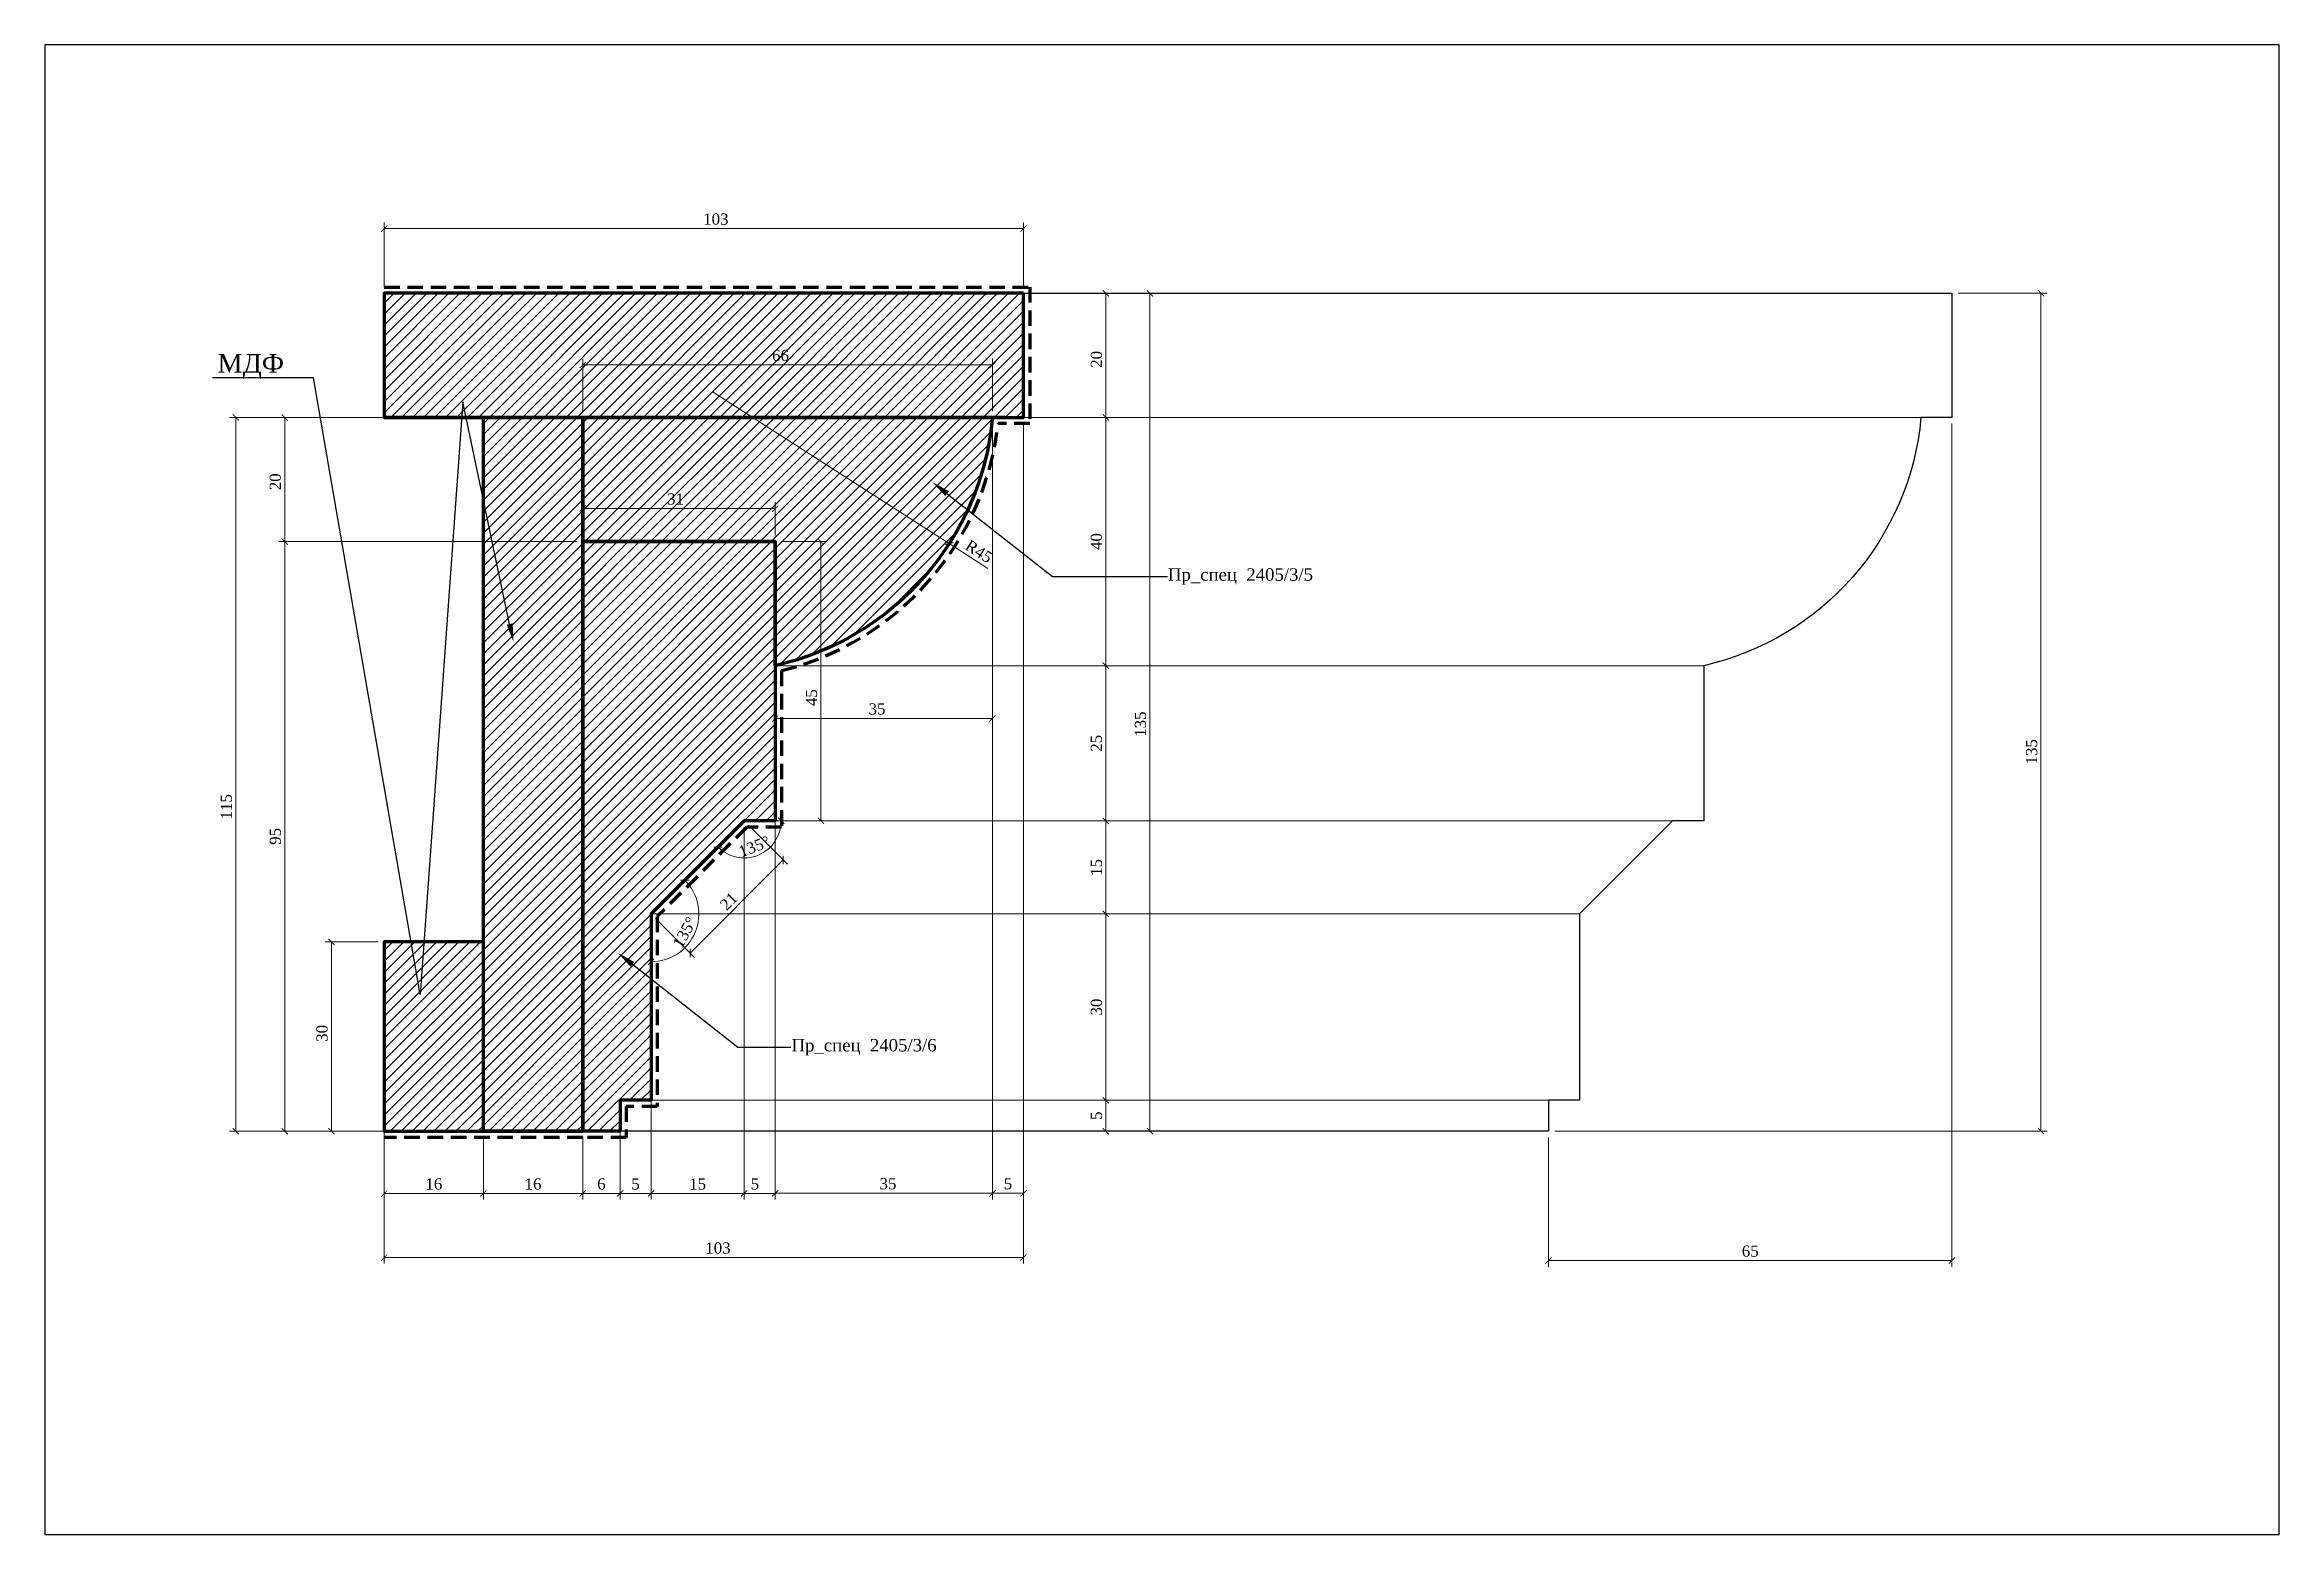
# Model space of a CAD drawing. Header units: millimetres. Extents: x 308993 to 309353, y -104422 to -104182.
import ezdxf
from ezdxf import colors
from ezdxf.entities.mleader import LeaderData, LeaderLine
from ezdxf.math import Vec2, Vec3

# ---------------------------------------------------------------- set-up
doc = ezdxf.new("R2010")
doc.units = ezdxf.units.MM
doc.header["$MEASUREMENT"] = 0
doc.linetypes.add('HIDDEN', pattern=[0.375, 0.25, -0.125])
doc.layers.add('Outside panel', color=7, linetype='Continuous', lineweight=18, true_color=0x7f5e57)
doc.layers.add('линия 15', color=7, linetype='Continuous', lineweight=15)
doc.layers.add('линия 50', color=1, linetype='Continuous', lineweight=140)
doc.layers.add('размеры в модели', color=7, linetype='Continuous')
doc.styles.get("Standard").update_dxf_attribs({"font": 'times.ttf'})
doc.dimstyles.new('M_1', dxfattribs={"dimtxt": 1.8, "dimasz": 1, "dimexe": 1, "dimexo": 1, "dimgap": 0.6, "dimtad": 1, "dimdec": 0, "dimdsep": 46, "dimtxsty": 'Standard', "dimblk": 'ARCHTICK', "dimcen": -5, "dimclrd": 7, "dimclre": 7, "dimclrt": 7, "dimadec": 0, "dimazin": 0, "dimtfac": 1, "dimtdec": 0, "dimtmove": 0, "dimatfit": 3, "dimfxl": 1, "dimtolj": 1, "dimtzin": 0, "dimlwd": 5, "dimlwe": 5, "dimarcsym": 0})
pattern_1 = [(45, (1202.0533, -5816.8196), (-0.8838834765, 0.8838834765), [])]

msp = doc.modelspace()

# ---------------------------------------------------------------- blocks, each defined once
blk = doc.blocks.new('_ArchTick')
at = {"color": 0, "linetype": 'ByBlock', "const_width": 0.15}
blk.add_lwpolyline([(-0.5, -0.5), (0.5, 0.5)], dxfattribs=at)
blk = doc.blocks.new('*D31')
at = {"color": 7, "lineweight": 5, "ltscale": 1000, "transparency": 16777216}
for p, q in [((309299.94, -104243.2), (309299.94, -104379.04)), ((309234.94, -104358.2), (309234.94, -104379.04)), ((309234.94, -104378.04), (309299.94, -104378.04))]:
    blk.add_line(p, q, dxfattribs=at)
at = {"layer": 'Defpoints', "color": 0, "ltscale": 1000, "transparency": 16777216}
for p in [(309299.94, -104242.2), (309234.94, -104357.2), (309299.94, -104378.04)]:
    blk.add_point(p, dxfattribs=at)
at = {"color": 7, "lineweight": 5, "ltscale": 1000, "transparency": 16777216, "rotation": 180}
blk.add_blockref('_ArchTick', (309234.94, -104378.04), dxfattribs=at)
at = {"color": 7, "lineweight": 5, "ltscale": 1000, "transparency": 16777216}
blk.add_blockref('_ArchTick', (309299.94, -104378.04), dxfattribs=at)
at = {"color": 7, "ltscale": 1000, "transparency": 16777216, "insert": (309267.44, -104376.53), "char_height": 1.8, "attachment_point": 5}
blk.add_mtext('\\A1;65', dxfattribs=at)
blk = doc.blocks.new('*D30')
at = {"color": 7, "lineweight": 5, "ltscale": 1000, "transparency": 16777216}
for p, q in [((309300.94, -104222.2), (309315.28, -104222.2)), ((309314.28, -104222.2), (309314.28, -104357.2)), ((309235.94, -104357.2), (309315.28, -104357.2))]:
    blk.add_line(p, q, dxfattribs=at)
at = {"layer": 'Defpoints', "color": 0, "ltscale": 1000, "transparency": 16777216}
for p in [(309299.94, -104222.2), (309234.94, -104357.2), (309314.28, -104357.2)]:
    blk.add_point(p, dxfattribs=at)
at = {"color": 7, "lineweight": 5, "ltscale": 1000, "transparency": 16777216}
for p, rotation in [((309314.28, -104222.2), 90), ((309314.28, -104357.2), 270)]:
    blk.add_blockref('_ArchTick', p, dxfattribs=dict(at, rotation=rotation))
at = {"color": 7, "ltscale": 1000, "transparency": 16777216, "insert": (309312.77, -104296.07), "char_height": 1.8, "attachment_point": 5, "rotation": 90}
blk.add_mtext('\\A1;135', dxfattribs=at)
blk = doc.blocks.new('*D29')
at = {"layer": 'Defpoints', "color": 0, "ltscale": 1000, "transparency": 16777216}
for p in [(309145.36, -104242.21), (309110.36, -104262.2), (309145.36, -104290.7)]:
    blk.add_point(p, dxfattribs=at)
at = {"layer": 'линия 15', "color": 7, "lineweight": 5, "ltscale": 1000, "transparency": 16777216}
for p, q in [((309145.36, -104243.21), (309145.36, -104291.7)), ((309110.36, -104263.2), (309110.36, -104291.7)), ((309110.36, -104290.7), (309145.36, -104290.7))]:
    blk.add_line(p, q, dxfattribs=at)
at = {"layer": 'линия 15', "color": 7, "lineweight": 5, "ltscale": 1000, "transparency": 16777216, "rotation": 180}
blk.add_blockref('_ArchTick', (309110.36, -104290.7), dxfattribs=at)
at = {"layer": 'линия 15', "color": 7, "lineweight": 5, "ltscale": 1000, "transparency": 16777216}
blk.add_blockref('_ArchTick', (309145.36, -104290.7), dxfattribs=at)
at = {"layer": 'линия 15', "color": 7, "ltscale": 1000, "transparency": 16777216, "insert": (309126.76, -104289.18), "char_height": 1.8, "attachment_point": 5}
blk.add_mtext('\\A1;35', dxfattribs=at)
blk = doc.blocks.new('*D28')
at = {"layer": 'Defpoints', "color": 0, "ltscale": 1000, "transparency": 16777216}
for p in [(309150.36, -104222.2), (309085.36, -104357.2), (309170.73, -104357.2)]:
    blk.add_point(p, dxfattribs=at)
at = {"layer": 'линия 15', "color": 7, "lineweight": 5, "ltscale": 1000, "transparency": 16777216}
for p, q in [((309151.36, -104222.2), (309171.73, -104222.2)), ((309170.73, -104222.2), (309170.73, -104357.2)), ((309086.36, -104357.2), (309171.73, -104357.2))]:
    blk.add_line(p, q, dxfattribs=at)
for p, rotation in [((309170.73, -104222.2), 90), ((309170.73, -104357.2), 270)]:
    blk.add_blockref('_ArchTick', p, dxfattribs=dict(at, rotation=rotation))
at = {"layer": 'линия 15', "color": 7, "ltscale": 1000, "transparency": 16777216, "insert": (309169.21, -104291.61), "char_height": 1.8, "attachment_point": 5, "rotation": 90}
blk.add_mtext('\\A1;135', dxfattribs=at)
blk = doc.blocks.new('*D27')
at = {"layer": 'Defpoints', "color": 0, "ltscale": 1000, "transparency": 16777216}
for p in [(309150.36, -104242.2), (309047.37, -104326.7), (309150.36, -104377.54)]:
    blk.add_point(p, dxfattribs=at)
at = {"layer": 'линия 15', "color": 7, "lineweight": 5, "ltscale": 1000, "transparency": 16777216}
for p, q in [((309150.36, -104243.2), (309150.36, -104378.54)), ((309047.37, -104327.7), (309047.37, -104378.54)), ((309047.37, -104377.54), (309150.36, -104377.54))]:
    blk.add_line(p, q, dxfattribs=at)
at = {"layer": 'линия 15', "color": 7, "lineweight": 5, "ltscale": 1000, "transparency": 16777216, "rotation": 180}
blk.add_blockref('_ArchTick', (309047.37, -104377.54), dxfattribs=at)
at = {"layer": 'линия 15', "color": 7, "lineweight": 5, "ltscale": 1000, "transparency": 16777216}
blk.add_blockref('_ArchTick', (309150.36, -104377.54), dxfattribs=at)
at = {"layer": 'линия 15', "color": 7, "ltscale": 1000, "transparency": 16777216, "insert": (309101.14, -104376.03), "char_height": 1.8, "attachment_point": 5}
blk.add_mtext('\\A1;103', dxfattribs=at)
blk = doc.blocks.new('*D26')
at = {"layer": 'Defpoints', "color": 0, "ltscale": 1000, "transparency": 16777216}
for p in [(309105.36, -104307.2), (309105.36, -104307.2), (309110.36, -104307.2), (309109.58, -104311.42), (309090.36, -104322.2)]:
    blk.add_point(p, dxfattribs=at)
at = {"layer": 'линия 15', "color": 7, "lineweight": 5, "ltscale": 1000, "transparency": 16777216}
blk.add_line((309111.36, -104307.2), (309112.33, -104307.2), dxfattribs=at)
blk.add_arc((309105.36, -104307.2), 5.97, 225, 0, dxfattribs=at)
for p, rotation in [((309111.33, -104307.2), 90.00000367645082), ((309101.14, -104311.42), 135.000003676375)]:
    blk.add_blockref('_ArchTick', p, dxfattribs=dict(at, rotation=rotation))
at = {"layer": 'линия 15', "color": 7, "ltscale": 1000, "transparency": 16777216, "insert": (309106.99, -104311.35), "char_height": 1.8, "attachment_point": 5, "rotation": 21.4415}
blk.add_mtext('\\A1;135°', dxfattribs=at)
blk = doc.blocks.new('*D25')
at = {"layer": 'Defpoints', "color": 0, "ltscale": 1000, "transparency": 16777216}
for p in [(309105.36, -104307.2), (309090.36, -104322.2), (309090.36, -104322.2), (309098.06, -104322.2), (309090.36, -104352.2)]:
    blk.add_point(p, dxfattribs=at)
at = {"layer": 'линия 15', "color": 7, "lineweight": 5, "ltscale": 1000, "transparency": 16777216}
blk.add_arc((309090.36, -104322.2), 7.7, 270, 45, dxfattribs=at)
for p, rotation in [((309095.8, -104316.75), 135.0000036761565), ((309090.36, -104329.9), 180.0000036759459)]:
    blk.add_blockref('_ArchTick', p, dxfattribs=dict(at, rotation=rotation))
at = {"layer": 'линия 15', "color": 7, "ltscale": 1000, "transparency": 16777216, "insert": (309095.78, -104325.17), "char_height": 1.8, "attachment_point": 5, "rotation": 61.2759}
blk.add_mtext('\\A1;135°', dxfattribs=at)
blk = doc.blocks.new('*D24')
at = {"layer": 'Defpoints', "color": 0, "ltscale": 1000, "transparency": 16777216}
for p in [(309105.36, -104307.2), (309111.65, -104313.5), (309090.36, -104322.2)]:
    blk.add_point(p, dxfattribs=at)
at = {"layer": 'линия 15', "color": 7, "lineweight": 5, "ltscale": 1000, "transparency": 16777216}
for p, q in [((309106.06, -104307.91), (309112.36, -104314.2)), ((309096.65, -104328.5), (309111.65, -104313.5)), ((309091.06, -104322.91), (309097.36, -104329.2))]:
    blk.add_line(p, q, dxfattribs=at)
for p, rotation in [((309111.65, -104313.5), 45.00000367634043), ((309096.65, -104328.5), 225.0000036763404)]:
    blk.add_blockref('_ArchTick', p, dxfattribs=dict(at, rotation=rotation))
at = {"layer": 'линия 15', "color": 7, "ltscale": 1000, "transparency": 16777216, "insert": (309102.87, -104320.16), "char_height": 1.8, "attachment_point": 5, "rotation": 45}
blk.add_mtext('\\A1;21', dxfattribs=at)
blk = doc.blocks.new('*D23')
at = {"layer": 'Defpoints', "color": 0, "ltscale": 1000, "transparency": 16777216}
for p in [(309110.36, -104262.2), (309110.36, -104307.2), (309117.72, -104307.2)]:
    blk.add_point(p, dxfattribs=at)
at = {"layer": 'линия 15', "color": 7, "lineweight": 5, "ltscale": 1000, "transparency": 16777216}
for p, q in [((309111.36, -104262.2), (309118.72, -104262.2)), ((309117.72, -104262.2), (309117.72, -104307.2)), ((309111.36, -104307.2), (309118.72, -104307.2))]:
    blk.add_line(p, q, dxfattribs=at)
for p, rotation in [((309117.72, -104262.2), 90), ((309117.72, -104307.2), 270)]:
    blk.add_blockref('_ArchTick', p, dxfattribs=dict(at, rotation=rotation))
at = {"layer": 'линия 15', "color": 7, "ltscale": 1000, "transparency": 16777216, "insert": (309116.21, -104287.34), "char_height": 1.8, "attachment_point": 5, "rotation": 90}
blk.add_mtext('\\A1;45', dxfattribs=at)
blk = doc.blocks.new('*D22')
at = {"layer": 'Defpoints', "color": 0, "ltscale": 1000, "transparency": 16777216}
for p in [(309110.36, -104256.87), (309079.36, -104262.2), (309110.36, -104262.2)]:
    blk.add_point(p, dxfattribs=at)
at = {"layer": 'линия 15', "color": 7, "lineweight": 5, "ltscale": 1000, "transparency": 16777216}
for p, q in [((309079.36, -104261.2), (309079.36, -104255.87)), ((309110.36, -104261.2), (309110.36, -104255.87)), ((309079.36, -104256.87), (309110.36, -104256.87))]:
    blk.add_line(p, q, dxfattribs=at)
at = {"layer": 'линия 15', "color": 7, "lineweight": 5, "ltscale": 1000, "transparency": 16777216, "rotation": 180}
blk.add_blockref('_ArchTick', (309079.36, -104256.87), dxfattribs=at)
at = {"layer": 'линия 15', "color": 7, "lineweight": 5, "ltscale": 1000, "transparency": 16777216}
blk.add_blockref('_ArchTick', (309110.36, -104256.87), dxfattribs=at)
at = {"layer": 'линия 15', "color": 7, "ltscale": 1000, "transparency": 16777216, "insert": (309094.3, -104255.35), "char_height": 1.8, "attachment_point": 5}
blk.add_mtext('\\A1;31', dxfattribs=at)
blk = doc.blocks.new('*D21')
at = {"layer": 'Defpoints', "color": 0, "ltscale": 1000, "transparency": 16777216}
for p in [(309079.36, -104262.2), (309031.35, -104357.2), (309063.35, -104357.2)]:
    blk.add_point(p, dxfattribs=at)
at = {"layer": 'линия 15', "color": 7, "lineweight": 5, "ltscale": 1000, "transparency": 16777216}
for p, q in [((309078.36, -104262.2), (309030.35, -104262.2)), ((309031.35, -104262.2), (309031.35, -104357.2)), ((309062.35, -104357.2), (309030.35, -104357.2))]:
    blk.add_line(p, q, dxfattribs=at)
for p, rotation in [((309031.35, -104262.2), 90), ((309031.35, -104357.2), 270)]:
    blk.add_blockref('_ArchTick', p, dxfattribs=dict(at, rotation=rotation))
at = {"layer": 'линия 15', "color": 7, "ltscale": 1000, "transparency": 16777216, "insert": (309029.83, -104309.7), "char_height": 1.8, "attachment_point": 5, "rotation": 90}
blk.add_mtext('\\A1;95', dxfattribs=at)
blk = doc.blocks.new('*D20')
at = {"layer": 'Defpoints', "color": 0, "ltscale": 1000, "transparency": 16777216}
for p in [(309079.36, -104242.21), (309031.35, -104262.2), (309079.36, -104262.2)]:
    blk.add_point(p, dxfattribs=at)
at = {"layer": 'линия 15', "color": 7, "lineweight": 5, "ltscale": 1000, "transparency": 16777216}
for p, q in [((309078.36, -104242.21), (309030.35, -104242.21)), ((309031.35, -104242.21), (309031.35, -104262.2)), ((309078.36, -104262.2), (309030.35, -104262.2))]:
    blk.add_line(p, q, dxfattribs=at)
for p, rotation in [((309031.35, -104242.21), 90), ((309031.35, -104262.2), 270)]:
    blk.add_blockref('_ArchTick', p, dxfattribs=dict(at, rotation=rotation))
at = {"layer": 'линия 15', "color": 7, "ltscale": 1000, "transparency": 16777216, "insert": (309029.83, -104252.57), "char_height": 1.8, "attachment_point": 5, "rotation": 90}
blk.add_mtext('\\A1;20', dxfattribs=at)
blk = doc.blocks.new('*D19')
at = {"layer": 'Defpoints', "color": 0, "ltscale": 1000, "transparency": 16777216}
for p in [(309145.36, -104233.74), (309079.36, -104242.2), (309145.36, -104242.21)]:
    blk.add_point(p, dxfattribs=at)
at = {"layer": 'линия 15', "color": 7, "lineweight": 5, "ltscale": 1000, "transparency": 16777216}
for p, q in [((309079.36, -104241.2), (309079.36, -104232.74)), ((309079.36, -104233.74), (309145.36, -104233.74)), ((309145.36, -104241.21), (309145.36, -104232.74))]:
    blk.add_line(p, q, dxfattribs=at)
at = {"layer": 'линия 15', "color": 7, "lineweight": 5, "ltscale": 1000, "transparency": 16777216, "rotation": 180}
blk.add_blockref('_ArchTick', (309079.36, -104233.74), dxfattribs=at)
at = {"layer": 'линия 15', "color": 7, "lineweight": 5, "ltscale": 1000, "transparency": 16777216}
blk.add_blockref('_ArchTick', (309145.36, -104233.74), dxfattribs=at)
at = {"layer": 'линия 15', "color": 7, "ltscale": 1000, "transparency": 16777216, "insert": (309111.22, -104232.22), "char_height": 1.8, "attachment_point": 5}
blk.add_mtext('\\A1;66', dxfattribs=at)
blk = doc.blocks.new('*D18')
at = {"layer": 'Defpoints', "color": 0, "ltscale": 1000, "transparency": 16777216}
for p in [(309047.37, -104357.2), (309063.35, -104357.2), (309047.37, -104367.23)]:
    blk.add_point(p, dxfattribs=at)
at = {"layer": 'линия 15', "color": 7, "lineweight": 5, "ltscale": 1000, "transparency": 16777216}
for p, q in [((309047.37, -104358.2), (309047.37, -104368.23)), ((309063.35, -104358.2), (309063.35, -104368.23)), ((309063.35, -104367.23), (309047.37, -104367.23))]:
    blk.add_line(p, q, dxfattribs=at)
at = {"layer": 'линия 15', "color": 7, "lineweight": 5, "ltscale": 1000, "transparency": 16777216, "rotation": 180}
blk.add_blockref('_ArchTick', (309047.37, -104367.23), dxfattribs=at)
at = {"layer": 'линия 15', "color": 7, "lineweight": 5, "ltscale": 1000, "transparency": 16777216}
blk.add_blockref('_ArchTick', (309063.35, -104367.23), dxfattribs=at)
at = {"layer": 'линия 15', "color": 7, "ltscale": 1000, "transparency": 16777216, "insert": (309055.36, -104365.71), "char_height": 1.8, "attachment_point": 5}
blk.add_mtext('\\A1;16', dxfattribs=at)
blk = doc.blocks.new('*D17')
at = {"layer": 'Defpoints', "color": 0, "ltscale": 1000, "transparency": 16777216}
for p in [(309063.35, -104357.2), (309079.36, -104357.2), (309063.35, -104367.23)]:
    blk.add_point(p, dxfattribs=at)
at = {"layer": 'линия 15', "color": 7, "lineweight": 5, "ltscale": 1000, "transparency": 16777216}
for p, q in [((309063.35, -104358.2), (309063.35, -104368.23)), ((309079.36, -104358.2), (309079.36, -104368.23)), ((309079.36, -104367.23), (309063.35, -104367.23))]:
    blk.add_line(p, q, dxfattribs=at)
at = {"layer": 'линия 15', "color": 7, "lineweight": 5, "ltscale": 1000, "transparency": 16777216, "rotation": 180}
blk.add_blockref('_ArchTick', (309063.35, -104367.23), dxfattribs=at)
at = {"layer": 'линия 15', "color": 7, "lineweight": 5, "ltscale": 1000, "transparency": 16777216}
blk.add_blockref('_ArchTick', (309079.36, -104367.23), dxfattribs=at)
at = {"layer": 'линия 15', "color": 7, "ltscale": 1000, "transparency": 16777216, "insert": (309071.35, -104365.71), "char_height": 1.8, "attachment_point": 5}
blk.add_mtext('\\A1;16', dxfattribs=at)
blk = doc.blocks.new('*D16')
at = {"layer": 'Defpoints', "color": 0, "ltscale": 1000, "transparency": 16777216}
for p in [(309085.36, -104352.2), (309079.36, -104357.2), (309079.36, -104367.23)]:
    blk.add_point(p, dxfattribs=at)
at = {"layer": 'линия 15', "color": 7, "lineweight": 5, "ltscale": 1000, "transparency": 16777216}
for p, q in [((309085.36, -104353.2), (309085.36, -104368.23)), ((309079.36, -104358.2), (309079.36, -104368.23)), ((309085.36, -104367.23), (309079.36, -104367.23))]:
    blk.add_line(p, q, dxfattribs=at)
at = {"layer": 'линия 15', "color": 7, "lineweight": 5, "ltscale": 1000, "transparency": 16777216, "rotation": 180}
blk.add_blockref('_ArchTick', (309079.36, -104367.23), dxfattribs=at)
at = {"layer": 'линия 15', "color": 7, "lineweight": 5, "ltscale": 1000, "transparency": 16777216}
blk.add_blockref('_ArchTick', (309085.36, -104367.23), dxfattribs=at)
at = {"layer": 'линия 15', "color": 7, "ltscale": 1000, "transparency": 16777216, "insert": (309082.36, -104365.71), "char_height": 1.8, "attachment_point": 5}
blk.add_mtext('\\A1;6', dxfattribs=at)
blk = doc.blocks.new('*D15')
at = {"layer": 'Defpoints', "color": 0, "ltscale": 1000, "transparency": 16777216}
for p in [(309090.36, -104322.2), (309085.36, -104352.2), (309085.36, -104367.23)]:
    blk.add_point(p, dxfattribs=at)
at = {"layer": 'линия 15', "color": 7, "lineweight": 5, "ltscale": 1000, "transparency": 16777216}
for p, q in [((309090.36, -104323.2), (309090.36, -104368.23)), ((309085.36, -104353.2), (309085.36, -104368.23)), ((309090.36, -104367.23), (309085.36, -104367.23))]:
    blk.add_line(p, q, dxfattribs=at)
at = {"layer": 'линия 15', "color": 7, "lineweight": 5, "ltscale": 1000, "transparency": 16777216, "rotation": 180}
blk.add_blockref('_ArchTick', (309085.36, -104367.23), dxfattribs=at)
at = {"layer": 'линия 15', "color": 7, "lineweight": 5, "ltscale": 1000, "transparency": 16777216}
blk.add_blockref('_ArchTick', (309090.36, -104367.23), dxfattribs=at)
at = {"layer": 'линия 15', "color": 7, "ltscale": 1000, "transparency": 16777216, "insert": (309087.86, -104365.71), "char_height": 1.8, "attachment_point": 5}
blk.add_mtext('\\A1;5', dxfattribs=at)
blk = doc.blocks.new('*D14')
at = {"layer": 'Defpoints', "color": 0, "ltscale": 1000, "transparency": 16777216}
for p in [(309105.36, -104307.2), (309090.36, -104322.2), (309090.36, -104367.23)]:
    blk.add_point(p, dxfattribs=at)
at = {"layer": 'линия 15', "color": 7, "lineweight": 5, "ltscale": 1000, "transparency": 16777216}
for p, q in [((309105.36, -104308.2), (309105.36, -104368.23)), ((309090.36, -104323.2), (309090.36, -104368.23)), ((309105.36, -104367.23), (309090.36, -104367.23))]:
    blk.add_line(p, q, dxfattribs=at)
at = {"layer": 'линия 15', "color": 7, "lineweight": 5, "ltscale": 1000, "transparency": 16777216, "rotation": 180}
blk.add_blockref('_ArchTick', (309090.36, -104367.23), dxfattribs=at)
at = {"layer": 'линия 15', "color": 7, "lineweight": 5, "ltscale": 1000, "transparency": 16777216}
blk.add_blockref('_ArchTick', (309105.36, -104367.23), dxfattribs=at)
at = {"layer": 'линия 15', "color": 7, "ltscale": 1000, "transparency": 16777216, "insert": (309097.86, -104365.71), "char_height": 1.8, "attachment_point": 5}
blk.add_mtext('\\A1;15', dxfattribs=at)
blk = doc.blocks.new('*D13')
at = {"layer": 'Defpoints', "color": 0, "ltscale": 1000, "transparency": 16777216}
for p in [(309105.36, -104307.2), (309110.36, -104307.2), (309105.36, -104367.23)]:
    blk.add_point(p, dxfattribs=at)
at = {"layer": 'линия 15', "color": 7, "lineweight": 5, "ltscale": 1000, "transparency": 16777216}
for p, q in [((309105.36, -104308.2), (309105.36, -104368.23)), ((309110.36, -104308.2), (309110.36, -104368.23)), ((309110.36, -104367.23), (309105.36, -104367.23))]:
    blk.add_line(p, q, dxfattribs=at)
at = {"layer": 'линия 15', "color": 7, "lineweight": 5, "ltscale": 1000, "transparency": 16777216, "rotation": 180}
blk.add_blockref('_ArchTick', (309105.36, -104367.23), dxfattribs=at)
at = {"layer": 'линия 15', "color": 7, "lineweight": 5, "ltscale": 1000, "transparency": 16777216}
blk.add_blockref('_ArchTick', (309110.36, -104367.23), dxfattribs=at)
at = {"layer": 'линия 15', "color": 7, "ltscale": 1000, "transparency": 16777216, "insert": (309107.08, -104365.71), "char_height": 1.8, "attachment_point": 5}
blk.add_mtext('\\A1;5', dxfattribs=at)
blk = doc.blocks.new('*D12')
at = {"layer": 'Defpoints', "color": 0, "ltscale": 1000, "transparency": 16777216}
for p in [(309145.36, -104242.21), (309150.36, -104242.2), (309150.36, -104367.2)]:
    blk.add_point(p, dxfattribs=at)
at = {"layer": 'линия 15', "color": 7, "lineweight": 5, "ltscale": 1000, "transparency": 16777216}
for p, q in [((309145.36, -104243.21), (309145.36, -104368.2)), ((309150.36, -104243.2), (309150.36, -104368.2)), ((309145.36, -104367.2), (309150.36, -104367.2))]:
    blk.add_line(p, q, dxfattribs=at)
at = {"layer": 'линия 15', "color": 7, "lineweight": 5, "ltscale": 1000, "transparency": 16777216, "rotation": 180}
blk.add_blockref('_ArchTick', (309145.36, -104367.2), dxfattribs=at)
at = {"layer": 'линия 15', "color": 7, "lineweight": 5, "ltscale": 1000, "transparency": 16777216}
blk.add_blockref('_ArchTick', (309150.36, -104367.2), dxfattribs=at)
at = {"layer": 'линия 15', "color": 7, "ltscale": 1000, "transparency": 16777216, "insert": (309147.86, -104365.68), "char_height": 1.8, "attachment_point": 5}
blk.add_mtext('\\A1;5', dxfattribs=at)
blk = doc.blocks.new('*D11')
at = {"layer": 'Defpoints', "color": 0, "ltscale": 1000, "transparency": 16777216}
for p in [(309145.36, -104242.21), (309110.36, -104282.2), (309145.36, -104367.2)]:
    blk.add_point(p, dxfattribs=at)
at = {"layer": 'линия 15', "color": 7, "lineweight": 5, "ltscale": 1000, "transparency": 16777216}
for p, q in [((309145.36, -104243.21), (309145.36, -104368.2)), ((309110.36, -104283.2), (309110.36, -104368.2)), ((309110.36, -104367.2), (309145.36, -104367.2))]:
    blk.add_line(p, q, dxfattribs=at)
at = {"layer": 'линия 15', "color": 7, "lineweight": 5, "ltscale": 1000, "transparency": 16777216, "rotation": 180}
blk.add_blockref('_ArchTick', (309110.36, -104367.2), dxfattribs=at)
at = {"layer": 'линия 15', "color": 7, "lineweight": 5, "ltscale": 1000, "transparency": 16777216}
blk.add_blockref('_ArchTick', (309145.36, -104367.2), dxfattribs=at)
at = {"layer": 'линия 15', "color": 7, "ltscale": 1000, "transparency": 16777216, "insert": (309128.52, -104365.68), "char_height": 1.8, "attachment_point": 5}
blk.add_mtext('\\A1;35', dxfattribs=at)
blk = doc.blocks.new('*D10')
at = {"layer": 'Defpoints', "color": 0, "ltscale": 1000, "transparency": 16777216}
for p in [(309047.37, -104326.7), (309038.87, -104357.2), (309047.37, -104357.2)]:
    blk.add_point(p, dxfattribs=at)
at = {"layer": 'линия 15', "color": 7, "lineweight": 5, "ltscale": 1000, "transparency": 16777216}
for p, q in [((309046.37, -104326.7), (309037.87, -104326.7)), ((309038.87, -104326.7), (309038.87, -104357.2)), ((309046.37, -104357.2), (309037.87, -104357.2))]:
    blk.add_line(p, q, dxfattribs=at)
for p, rotation in [((309038.87, -104326.7), 90), ((309038.87, -104357.2), 270)]:
    blk.add_blockref('_ArchTick', p, dxfattribs=dict(at, rotation=rotation))
at = {"layer": 'линия 15', "color": 7, "ltscale": 1000, "transparency": 16777216, "insert": (309037.35, -104341.44), "char_height": 1.8, "attachment_point": 5, "rotation": 90}
blk.add_mtext('\\A1;30', dxfattribs=at)
blk = doc.blocks.new('*D9')
at = {"layer": 'Defpoints', "color": 0, "ltscale": 1000, "transparency": 16777216}
for p in [(309063.35, -104242.2), (309023.47, -104357.2), (309063.36, -104357.2)]:
    blk.add_point(p, dxfattribs=at)
at = {"layer": 'линия 15', "color": 7, "lineweight": 5, "ltscale": 1000, "transparency": 16777216}
for p, q in [((309062.35, -104242.2), (309022.47, -104242.2)), ((309023.47, -104242.2), (309023.47, -104357.2)), ((309062.36, -104357.2), (309022.47, -104357.2))]:
    blk.add_line(p, q, dxfattribs=at)
for p, rotation in [((309023.47, -104242.2), 90), ((309023.47, -104357.2), 270)]:
    blk.add_blockref('_ArchTick', p, dxfattribs=dict(at, rotation=rotation))
at = {"layer": 'линия 15', "color": 7, "ltscale": 1000, "transparency": 16777216, "insert": (309021.95, -104304.93), "char_height": 1.8, "attachment_point": 5, "rotation": 90}
blk.add_mtext('\\A1;115', dxfattribs=at)
blk = doc.blocks.new('*D8')
at = {"layer": 'Defpoints', "color": 0, "ltscale": 1000, "transparency": 16777216}
for p in [(309100.37, -104238.14), (309138.4, -104262.52)]:
    blk.add_point(p, dxfattribs=at)
at = {"layer": 'линия 15', "color": 7, "lineweight": 5, "ltscale": 1000, "transparency": 16777216}
for p in [(309100.37, -104238.14), (309144.63, -104266.52)]:
    blk.add_line(p, (309138.4, -104262.52), dxfattribs=at)
at = {"layer": 'линия 15', "color": 7, "lineweight": 5, "ltscale": 1000, "transparency": 16777216, "rotation": 147.3387885830701}
blk.add_blockref('_ArchTick', (309138.4, -104262.52), dxfattribs=at)
at = {"layer": 'линия 15', "color": 7, "ltscale": 1000, "transparency": 16777216, "insert": (309143.18, -104263.79), "char_height": 1.8, "attachment_point": 5, "rotation": 327.3388}
blk.add_mtext('\\A1;R45', dxfattribs=at)
blk = doc.blocks.new('*D7')
at = {"layer": 'Defpoints', "color": 0, "ltscale": 1000, "transparency": 16777216}
for p in [(309090.36, -104352.2), (309085.36, -104357.2), (309163.62, -104357.2)]:
    blk.add_point(p, dxfattribs=at)
at = {"layer": 'линия 15', "color": 7, "lineweight": 5, "ltscale": 1000, "transparency": 16777216}
for p, q in [((309091.36, -104352.2), (309164.62, -104352.2)), ((309163.62, -104352.2), (309163.62, -104357.2)), ((309086.36, -104357.2), (309164.62, -104357.2))]:
    blk.add_line(p, q, dxfattribs=at)
for p, rotation in [((309163.62, -104352.2), 90), ((309163.62, -104357.2), 270)]:
    blk.add_blockref('_ArchTick', p, dxfattribs=dict(at, rotation=rotation))
at = {"layer": 'линия 15', "color": 7, "ltscale": 1000, "transparency": 16777216, "insert": (309162.11, -104354.7), "char_height": 1.8, "attachment_point": 5, "rotation": 90}
blk.add_mtext('\\A1;5', dxfattribs=at)
blk = doc.blocks.new('*D6')
at = {"layer": 'Defpoints', "color": 0, "ltscale": 1000, "transparency": 16777216}
for p in [(309090.36, -104322.2), (309090.36, -104352.2), (309163.62, -104352.2)]:
    blk.add_point(p, dxfattribs=at)
at = {"layer": 'линия 15', "color": 7, "lineweight": 5, "ltscale": 1000, "transparency": 16777216}
for p, q in [((309091.36, -104322.2), (309164.62, -104322.2)), ((309163.62, -104322.2), (309163.62, -104352.2)), ((309091.36, -104352.2), (309164.62, -104352.2))]:
    blk.add_line(p, q, dxfattribs=at)
for p, rotation in [((309163.62, -104322.2), 90), ((309163.62, -104352.2), 270)]:
    blk.add_blockref('_ArchTick', p, dxfattribs=dict(at, rotation=rotation))
at = {"layer": 'линия 15', "color": 7, "ltscale": 1000, "transparency": 16777216, "insert": (309162.11, -104337.2), "char_height": 1.8, "attachment_point": 5, "rotation": 90}
blk.add_mtext('\\A1;30', dxfattribs=at)
blk = doc.blocks.new('*D5')
at = {"layer": 'Defpoints', "color": 0, "ltscale": 1000, "transparency": 16777216}
for p in [(309110.36, -104307.2), (309090.36, -104322.2), (309163.62, -104322.2)]:
    blk.add_point(p, dxfattribs=at)
at = {"layer": 'линия 15', "color": 7, "lineweight": 5, "ltscale": 1000, "transparency": 16777216}
for p, q in [((309111.36, -104307.2), (309164.62, -104307.2)), ((309163.62, -104307.2), (309163.62, -104322.2)), ((309091.36, -104322.2), (309164.62, -104322.2))]:
    blk.add_line(p, q, dxfattribs=at)
for p, rotation in [((309163.62, -104307.2), 90), ((309163.62, -104322.2), 270)]:
    blk.add_blockref('_ArchTick', p, dxfattribs=dict(at, rotation=rotation))
at = {"layer": 'линия 15', "color": 7, "ltscale": 1000, "transparency": 16777216, "insert": (309162.11, -104314.7), "char_height": 1.8, "attachment_point": 5, "rotation": 90}
blk.add_mtext('\\A1;15', dxfattribs=at)
blk = doc.blocks.new('*D4')
at = {"layer": 'Defpoints', "color": 0, "ltscale": 1000, "transparency": 16777216}
for p in [(309110.36, -104282.2), (309110.36, -104307.2), (309163.62, -104307.2)]:
    blk.add_point(p, dxfattribs=at)
at = {"layer": 'линия 15', "color": 7, "lineweight": 5, "ltscale": 1000, "transparency": 16777216}
for p, q in [((309111.36, -104282.2), (309164.62, -104282.2)), ((309163.62, -104282.2), (309163.62, -104307.2)), ((309111.36, -104307.2), (309164.62, -104307.2))]:
    blk.add_line(p, q, dxfattribs=at)
for p, rotation in [((309163.62, -104282.2), 90), ((309163.62, -104307.2), 270)]:
    blk.add_blockref('_ArchTick', p, dxfattribs=dict(at, rotation=rotation))
at = {"layer": 'линия 15', "color": 7, "ltscale": 1000, "transparency": 16777216, "insert": (309162.11, -104294.7), "char_height": 1.8, "attachment_point": 5, "rotation": 90}
blk.add_mtext('\\A1;25', dxfattribs=at)
blk = doc.blocks.new('*D3')
at = {"layer": 'Defpoints', "color": 0, "ltscale": 1000, "transparency": 16777216}
for p in [(309150.36, -104242.2), (309110.36, -104282.2), (309163.62, -104282.2)]:
    blk.add_point(p, dxfattribs=at)
at = {"layer": 'линия 15', "color": 7, "lineweight": 5, "ltscale": 1000, "transparency": 16777216}
for p, q in [((309151.36, -104242.2), (309164.62, -104242.2)), ((309163.62, -104242.2), (309163.62, -104282.2)), ((309111.36, -104282.2), (309164.62, -104282.2))]:
    blk.add_line(p, q, dxfattribs=at)
for p, rotation in [((309163.62, -104242.2), 90), ((309163.62, -104282.2), 270)]:
    blk.add_blockref('_ArchTick', p, dxfattribs=dict(at, rotation=rotation))
at = {"layer": 'линия 15', "color": 7, "ltscale": 1000, "transparency": 16777216, "insert": (309162.11, -104262.2), "char_height": 1.8, "attachment_point": 5, "rotation": 90}
blk.add_mtext('\\A1;40', dxfattribs=at)
blk = doc.blocks.new('*D2')
at = {"layer": 'Defpoints', "color": 0, "ltscale": 1000, "transparency": 16777216}
for p in [(309150.36, -104222.2), (309150.36, -104242.2), (309163.62, -104242.2)]:
    blk.add_point(p, dxfattribs=at)
at = {"layer": 'линия 15', "color": 7, "lineweight": 5, "ltscale": 1000, "transparency": 16777216}
for p, q in [((309151.36, -104222.2), (309164.62, -104222.2)), ((309163.62, -104222.2), (309163.62, -104242.2)), ((309151.36, -104242.2), (309164.62, -104242.2))]:
    blk.add_line(p, q, dxfattribs=at)
for p, rotation in [((309163.62, -104222.2), 90), ((309163.62, -104242.2), 270)]:
    blk.add_blockref('_ArchTick', p, dxfattribs=dict(at, rotation=rotation))
at = {"layer": 'линия 15', "color": 7, "ltscale": 1000, "transparency": 16777216, "insert": (309162.11, -104232.85), "char_height": 1.8, "attachment_point": 5, "rotation": 90}
blk.add_mtext('\\A1;20', dxfattribs=at)
blk = doc.blocks.new('*D1')
at = {"layer": 'Defpoints', "color": 0, "ltscale": 1000, "transparency": 16777216}
for p in [(309150.36, -104211.78), (309047.36, -104222.2), (309150.36, -104222.2)]:
    blk.add_point(p, dxfattribs=at)
at = {"layer": 'линия 15', "color": 7, "lineweight": 5, "ltscale": 1000, "transparency": 16777216}
for p, q in [((309047.36, -104221.2), (309047.36, -104210.78)), ((309047.36, -104211.78), (309150.36, -104211.78)), ((309150.36, -104221.2), (309150.36, -104210.78))]:
    blk.add_line(p, q, dxfattribs=at)
at = {"layer": 'линия 15', "color": 7, "lineweight": 5, "ltscale": 1000, "transparency": 16777216, "rotation": 180}
blk.add_blockref('_ArchTick', (309047.36, -104211.78), dxfattribs=at)
at = {"layer": 'линия 15', "color": 7, "lineweight": 5, "ltscale": 1000, "transparency": 16777216}
blk.add_blockref('_ArchTick', (309150.36, -104211.78), dxfattribs=at)
at = {"layer": 'линия 15', "color": 7, "ltscale": 1000, "transparency": 16777216, "insert": (309100.8, -104210.26), "char_height": 1.8, "attachment_point": 5}
blk.add_mtext('\\A1;103', dxfattribs=at)

# ---------------------------------------------------------------- dimensions: what is measured, and where the dimension line sits
at = {"color": 7, "ltscale": 1000}
dim = msp.add_linear_dim(base=(309314.28, -104357.2), p1=(309299.94, -104222.2), p2=(309234.94, -104357.2), angle=90, dimstyle='M_1', dxfattribs=at)
dim.commit()
dim.dimension.update_dxf_attribs({"geometry": '*D30', "text_midpoint": (309314.28, -104296.07), "dimtype": 128})
dim = msp.add_linear_dim(base=(309299.94, -104378.04), p1=(309234.94, -104357.2), p2=(309299.94, -104242.2), dimstyle='M_1', dxfattribs=at)
dim.commit()
dim.dimension.update_dxf_attribs({"geometry": '*D31', "text_midpoint": (309267.44, -104378.04), "dimtype": 128})
at = {"layer": 'линия 15', "color": 7, "ltscale": 1000}
for base, p1, p2, picture, middle in [((309150.36, -104211.78), (309047.36, -104222.2), (309150.36, -104222.2), '*D1', (309100.8, -104211.78)), ((309145.36, -104233.74), (309079.36, -104242.2), (309145.36, -104242.21), '*D19', (309111.22, -104233.74)), ((309150.36, -104377.54), (309047.37, -104326.7), (309150.36, -104242.2), '*D27', (309101.14, -104377.54)), ((309145.36, -104290.7), (309110.36, -104262.2), (309145.36, -104242.21), '*D29', (309126.76, -104290.7)), ((309145.36, -104367.2), (309110.36, -104282.2), (309145.36, -104242.21), '*D11', (309128.52, -104367.2)), ((309110.36, -104256.87), (309079.36, -104262.2), (309110.36, -104262.2), '*D22', (309094.3, -104256.87)), ((309105.36, -104367.23), (309110.36, -104307.2), (309105.36, -104307.2), '*D13', (309107.08, -104367.23))]:
    dim = msp.add_linear_dim(base=base, p1=p1, p2=p2, dimstyle='M_1', dxfattribs=at)
    dim.commit()
    dim.dimension.update_dxf_attribs({"geometry": picture, "text_midpoint": middle, "dimtype": 128})
for base, p1, p2, angle, picture, middle, dimtype in [((309170.73, -104357.2), (309150.36, -104222.2), (309085.36, -104357.2), 90, '*D28', (309170.73, -104291.61), 128), ((309163.62, -104242.2), (309150.36, -104222.2), (309150.36, -104242.2), 90, '*D2', (309163.62, -104232.85), 128), ((309023.47, -104357.2), (309063.35, -104242.2), (309063.36, -104357.2), 90, '*D9', (309023.47, -104304.93), 128), ((309031.35, -104262.2), (309079.36, -104242.21), (309079.36, -104262.2), 90, '*D20', (309031.35, -104252.57), 128), ((309117.72, -104307.2), (309110.36, -104262.2), (309110.36, -104307.2), 90, '*D23', (309117.72, -104287.34), 128), ((309111.65, -104313.5), (309090.36, -104322.2), (309105.36, -104307.2), 45, '*D24', (309103.93, -104321.22), 129), ((309038.8672, -104357.1967), (309047.3724, -104326.7039), (309047.3724, -104357.1967), 90, '*D10', (309038.8672, -104341.4352), 128)]:
    dim = msp.add_linear_dim(base=base, p1=p1, p2=p2, angle=angle, dimstyle='M_1', dxfattribs=at)
    dim.commit()
    dim.dimension.update_dxf_attribs({"geometry": picture, "text_midpoint": middle, "dimtype": dimtype})
dim = msp.add_radius_dim(center=(309100.37, -104238.14), mpoint=(309138.4, -104262.52), dimstyle='M_1', dxfattribs=at)
dim.commit()
dim.dimension.update_dxf_attribs({"geometry": '*D8', "text_midpoint": (309143.18, -104263.79)})
for base, p1, p2, picture, middle in [((309163.62, -104282.2), (309150.36, -104242.2), (309110.36, -104282.2), '*D3', (309162.11, -104262.2)), ((309031.35, -104357.2), (309079.36, -104262.2), (309063.35, -104357.2), '*D21', (309029.83, -104309.7)), ((309163.62, -104307.2), (309110.36, -104282.2), (309110.36, -104307.2), '*D4', (309162.11, -104294.7)), ((309163.62, -104322.2), (309110.36, -104307.2), (309090.36, -104322.2), '*D5', (309162.11, -104314.7)), ((309163.62, -104352.2), (309090.36, -104322.2), (309090.36, -104352.2), '*D6', (309162.11, -104337.2)), ((309163.62, -104357.2), (309090.36, -104352.2), (309085.36, -104357.2), '*D7', (309162.11, -104354.7))]:
    dim = msp.add_linear_dim(base=base, p1=p1, p2=p2, angle=90, dimstyle='M_1', dxfattribs=at)
    dim.commit()
    dim.dimension.update_dxf_attribs({"geometry": picture, "text_midpoint": middle})
for base, p1, p2, picture, middle in [((309150.36, -104367.2), (309145.36, -104242.21), (309150.36, -104242.2), '*D12', (309147.86, -104365.68)), ((309090.36, -104367.23), (309105.36, -104307.2), (309090.36, -104322.2), '*D14', (309097.86, -104365.71)), ((309085.36, -104367.23), (309090.36, -104322.2), (309085.36, -104352.2), '*D15', (309087.86, -104365.71)), ((309079.36, -104367.23), (309085.36, -104352.2), (309079.36, -104357.2), '*D16', (309082.36, -104365.71)), ((309047.37, -104367.23), (309063.35, -104357.2), (309047.37, -104357.2), '*D18', (309055.36, -104365.71)), ((309063.35, -104367.23), (309079.36, -104357.2), (309063.35, -104357.2), '*D17', (309071.35, -104365.71))]:
    dim = msp.add_linear_dim(base=base, p1=p1, p2=p2, dimstyle='M_1', dxfattribs=at)
    dim.commit()
    dim.dimension.update_dxf_attribs({"geometry": picture, "text_midpoint": middle})
for base, line1, picture, middle in [((309098.06, -104322.2), ((309090.36, -104322.2), (309090.36, -104352.2)), '*D25', (309097.11, -104325.9)), ((309109.58, -104311.42), ((309110.36, -104307.2), (309105.36, -104307.2)), '*D26', (309107.54, -104312.76))]:
    dim = msp.add_angular_dim_2l(base=base, line1=line1, line2=((309105.36, -104307.2), (309090.36, -104322.2)), dimstyle='M_1', override={"dimscale": 0}, dxfattribs=at)
    dim.commit()
    dim.dimension.update_dxf_attribs({"geometry": picture, "text_midpoint": middle, "dimtype": 130})

# ---------------------------------------------------------------- hatches: boundary and pattern name
at = {"layer": 'Outside panel', "ltscale": 1000}
h = msp.add_hatch(dxfattribs=at)
h.set_pattern_fill('ANSI31', color=5, scale=10)
h.set_pattern_definition(pattern_1)
h.paths.add_polyline_path([(309150.36, -104222.2), (309047.36, -104222.2), (309047.36, -104242.2), (309150.36, -104242.2)])
h = msp.add_hatch(dxfattribs=at)
h.set_pattern_fill('ANSI31', color=5, scale=10)
h.set_pattern_definition(pattern_1)
h.paths.add_polyline_path([(309079.36, -104242.2), (309063.35, -104242.2), (309063.35, -104357.2), (309079.36, -104357.2)])
h = msp.add_hatch(dxfattribs=at)
h.set_pattern_fill('ANSI31', color=256, scale=10)
h.set_pattern_definition(pattern_1)
h.paths.add_polyline_path([(309145.36, -104242.21), (309079.36, -104242.2), (309079.36, -104262.2), (309110.36, -104262.2), (309110.36, -104282.2, 0.325223)])
h = msp.add_hatch(dxfattribs=at)
h.set_pattern_fill('ANSI31', color=256, scale=10)
h.set_pattern_definition(pattern_1)
h.paths.add_polyline_path([(309110.36, -104262.2), (309079.36, -104262.2), (309079.36, -104357.2), (309085.36, -104357.2), (309085.36, -104352.2), (309090.36, -104352.2), (309090.36, -104322.2), (309105.36, -104307.2), (309110.36, -104307.2)])
h = msp.add_hatch(dxfattribs=at)
h.set_pattern_fill('ANSI31', color=5, scale=10)
h.set_pattern_definition(pattern_1)
h.paths.add_polyline_path([(309063.35, -104326.7), (309047.37, -104326.7), (309047.37, -104357.2), (309063.35, -104357.2)])

# ---------------------------------------------------------------- linework, layer by layer
at = {"color": 7, "lineweight": 15, "ltscale": 1000}
for p, q in [((309150.36, -104242.2), (309299.94, -104242.2)), ((309110.36, -104282.2), (309259.94, -104282.2)), ((309110.36, -104307.2), (309254.94, -104307.2)), ((309090.36, -104322.2), (309239.94, -104322.2)), ((309090.36, -104352.2), (309234.94, -104352.2))]:
    msp.add_line(p, q, dxfattribs=at)
at = {"color": 6, "ltscale": 1000}
msp.add_lwpolyline([(308992.67, -104422.15), (309352.67, -104422.15), (309352.67, -104182.15), (308992.67, -104182.15)], close=True, dxfattribs=at)
at = {"color": 7}
msp.add_lwpolyline([(309150.36, -104222.2), (309299.94, -104222.2), (309299.94, -104242.2), (309294.94, -104242.2, -0.325223), (309259.94, -104282.2), (309259.94, -104307.2), (309254.94, -104307.2), (309239.94, -104322.2), (309239.94, -104352.2), (309234.94, -104352.2), (309234.94, -104357.2), (309228.94, -104357.2), (309085.36, -104357.2)], format="xyb", dxfattribs=at)
at = {"layer": 'линия 50', "color": 7}
msp.add_line((309147.36, -104242.2), (309047.36, -104242.2), dxfattribs=at)
at = {"layer": 'линия 50', "color": 1, "linetype": 'HIDDEN', "ltscale": 10, "true_color": 0xff0909}
msp.add_lwpolyline([(309047.36, -104221.2), (309151.36, -104221.2), (309151.36, -104243.2), (309146.26, -104243.2, -0.314987), (309111.36, -104282.99), (309111.36, -104308.2), (309105.77, -104308.2), (309091.36, -104322.61), (309091.36, -104353.2), (309086.36, -104353.2), (309086.36, -104358.2), (309079.36, -104358.2), (309047.37, -104358.2)], format="xyb", dxfattribs=at)
at = {"layer": 'линия 50', "color": 7}
for points in [[(309150.36, -104222.2), (309047.36, -104222.2), (309047.36, -104242.2), (309150.36, -104242.2)], [(309063.35, -104242.2), (309079.36, -104242.2), (309079.36, -104357.2), (309063.35, -104357.2)], [(309063.35, -104326.7), (309047.37, -104326.7), (309047.37, -104357.2), (309063.35, -104357.2)]]:
    msp.add_lwpolyline(points, close=True, dxfattribs=at)
for points in [[(309063.36, -104357.2), (309079.36, -104357.2), (309079.36, -104242.2)], [(309079.36, -104262.2), (309110.36, -104262.2), (309110.36, -104307.2), (309105.36, -104307.2), (309090.36, -104322.2), (309090.36, -104352.2), (309085.36, -104352.2), (309085.36, -104357.2), (309079.36, -104357.2), (309079.36, -104262.2)], [(309110.36, -104282.2), (309110.36, -104262.2), (309079.36, -104262.2)]]:
    msp.add_lwpolyline(points, dxfattribs=at)
msp.add_lwpolyline([(309079.36, -104242.2), (309145.36, -104242.21, -0.325223), (309110.36, -104282.2), (309110.36, -104262.2), (309079.36, -104262.2), (309079.36, -104242.2)], format="xyb", dxfattribs=at)

msp.set_redraw_order([(e.dxf.handle, doc.entitydb.next_handle()) for e in msp.query("TEXT MTEXT ATTDEF DIMENSION ARC_DIMENSION")])  # texts and dimensions are drawn at this point

# ---------------------------------------------------------------- leaders
at = {"layer": 'размеры в модели', "color": 7, "ltscale": 1000}
ml = msp.add_multileader_mtext('Standard', dxfattribs=at)
ml.set_content('\\A1;МДФ  ', color=7)
ml.set_leader_properties()
ml.build(insert=Vec2(0, 0))
ml.multileader.update_dxf_attribs({"text_right_attachment_type": 6, "dogleg_length": 0.36, "arrow_head_size": 3})
ctx = ml.context
ctx.base_point, ctx.char_height, ctx.arrow_head_size, ctx.landing_gap_size, ctx.plane_origin = Vec3(309020.91, -104233.9), 3, 3, 0.09, Vec3(309041.32, -104246.77)
ctx.right_attachment, ctx.text_align_type = 6, 2
notes = []
notes.append((ctx, [(0, (1, 1, 0), (309035.99, -104235.82), (-1, 0), 4.68, [(2, [(309068.2, -104278.42), (309060.02, -104239.7), (309053.14, -104335.19)], 0, [])])]))
ctx.mtext.insert, ctx.mtext.alignment, ctx.mtext.flow_direction = Vec3(309031.23, -104231.98), 3, 5
ml = msp.add_multileader_mtext('Standard', dxfattribs=at)
ml.set_content('\\A1;Пр_спец  2405/3/5', color=7)
ml.set_leader_properties()
ml.build(insert=Vec2(0, 0))
ml.multileader.update_dxf_attribs({"text_right_attachment_type": 6, "dogleg_length": 0.36, "arrow_head_size": 3})
ctx = ml.context
ctx.base_point, ctx.char_height, ctx.arrow_head_size, ctx.landing_gap_size, ctx.plane_origin = Vec3(309173.54, -104267.82), 2, 3, 0.09, Vec3(309081.78, -104333.96)
ctx.right_attachment = 6
notes.append((ctx, [(1, (1, 1, 0), (309155.03, -104267.82), (1, 0), 18.51, [(0, [(309135.7, -104252.63)], 0, [])])]))
ctx.mtext.insert, ctx.mtext.flow_direction = Vec3(309173.63, -104266.51), 5
ml = msp.add_multileader_mtext('Standard', dxfattribs=at)
ml.set_content('\\A1;Пр_спец  2405/3/6', color=7)
ml.set_leader_properties()
ml.build(insert=Vec2(0, 0))
ml.multileader.update_dxf_attribs({"text_right_attachment_type": 6, "dogleg_length": 0.36, "arrow_head_size": 3})
ctx = ml.context
ctx.base_point, ctx.char_height, ctx.arrow_head_size, ctx.landing_gap_size, ctx.plane_origin = Vec3(309112.9, -104343.66), 2, 3, 0.09, Vec3(309031.07, -104409.79)
ctx.right_attachment = 6
notes.append((ctx, [(1, (1, 1, 0), (309104.32, -104343.66), (1, 0), 8.58, [(0, [(309084.99, -104328.46)], 0, [])])]))
ctx.mtext.insert, ctx.mtext.flow_direction = Vec3(309112.99, -104342.34), 5
for ctx, leaders in notes:
    for number, flags, end, landing, length, lines in leaders:
        leader = LeaderData()
        leader.index, (leader.has_last_leader_line, leader.has_dogleg_vector, leader.attachment_direction) = number, flags
        leader.last_leader_point, leader.dogleg_vector, leader.dogleg_length = Vec3(end), Vec3(landing), length
        for number, points, colour, breaks in lines:
            line = LeaderLine()
            line.index, line.vertices, line.color, line.breaks = number, Vec3.list(points), colors.encode_raw_color(colour), breaks
            leader.lines.append(line)
        ctx.leaders.append(leader)

doc.saveas('drawing.dxf')
